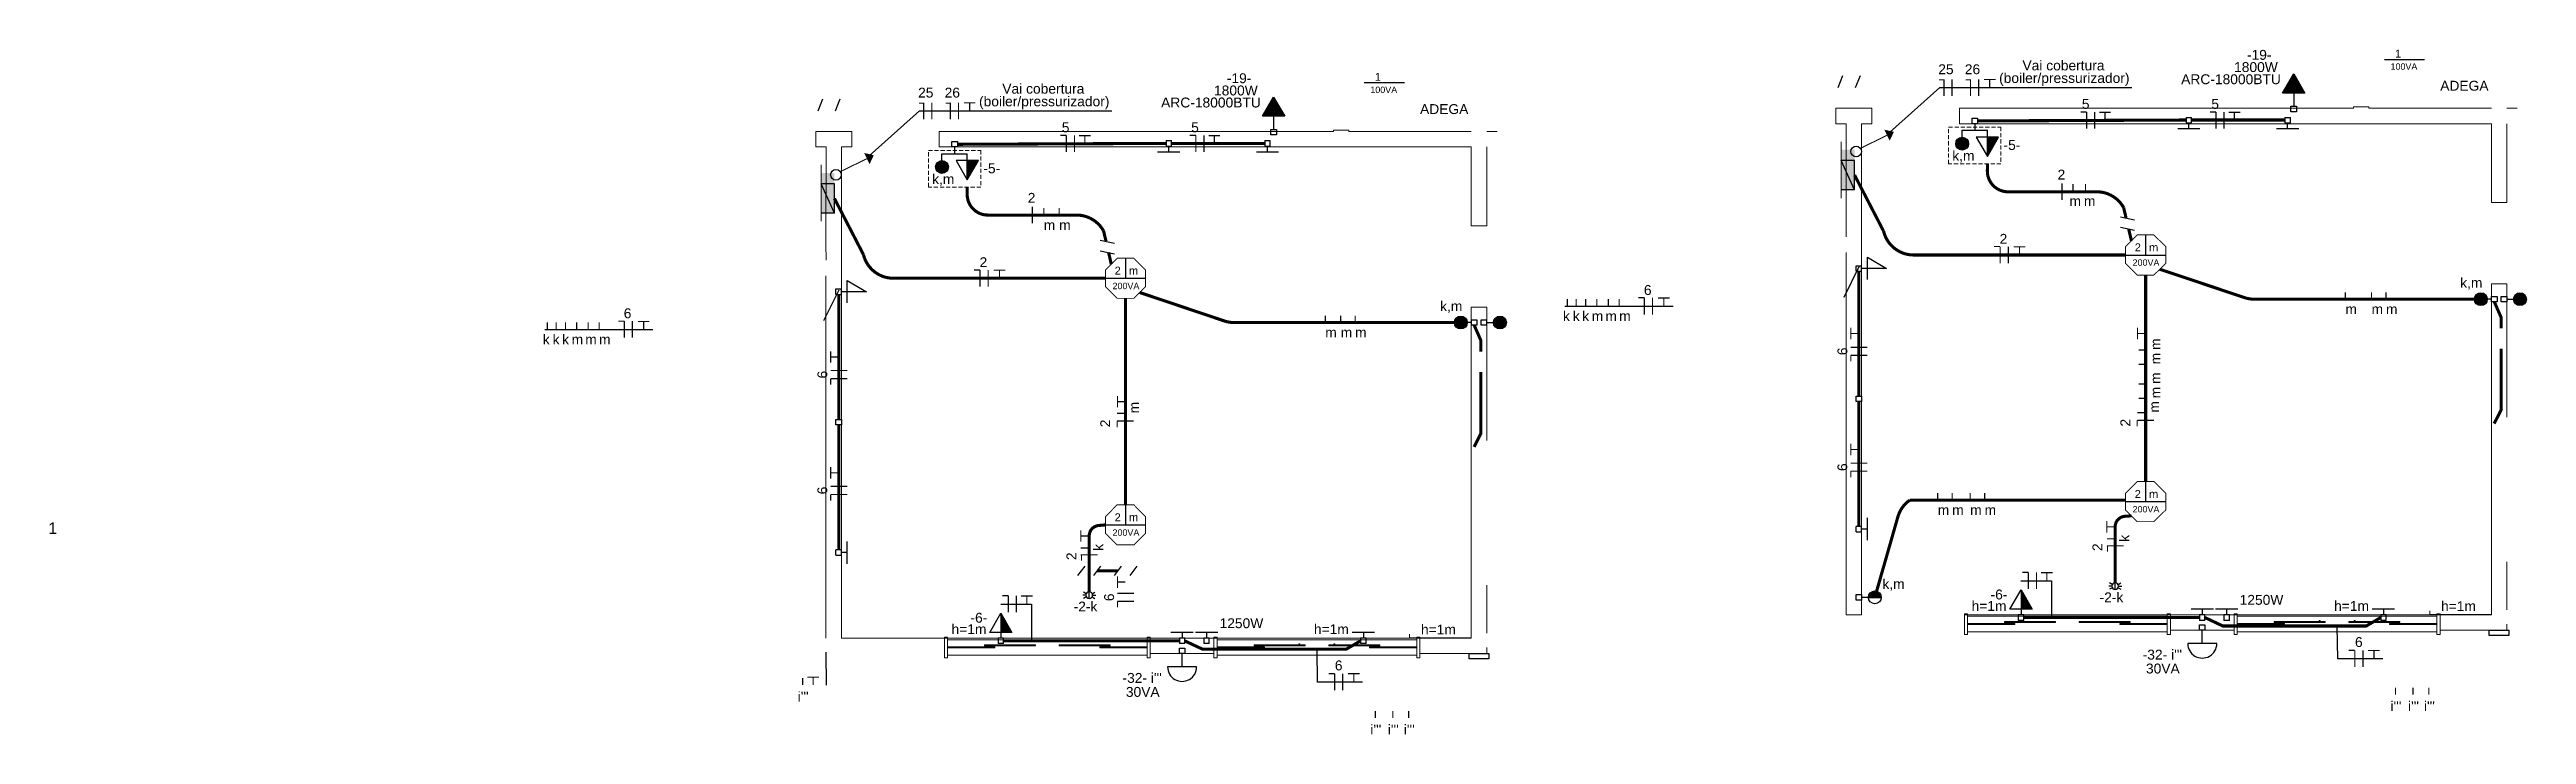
# Model space of a CAD drawing. Header units: millimetres. Extents: x 6597 to 20911, y -10306 to -132.
# Drawn here: x 18504 to 20911, y -7985 to -7320 of the extents above; entities that cross this region are included whole.
import ezdxf
from ezdxf.enums import TextEntityAlignment as Align

# ---------------------------------------------------------------- set-up
doc = ezdxf.new("R2010")
doc.units = ezdxf.units.MM
doc.header["$LTSCALE"] = 25
doc.header["$MEASUREMENT"] = 0
for name, pattern in [('DASHDOT2', [12.7, 6.35, -3.175, 0, -3.175]), ('Dashed', [0.75, 0.5, -0.25]), ('HIDDEN', [9.525, 6.35, -3.175])]:
    doc.linetypes.add(name, pattern=pattern)
for name, color, linetype in [('CIRCUITOS', 7, 'Continuous'), ('Iluminação1', 1, 'Continuous'), ('LUMINÁRIAS', 1, 'Continuous'), ('MAAI - ELÉTRICA', 3, 'Continuous'), ('MAAI - VEGETAÇÃO', 106, 'Continuous')]:
    doc.layers.add(name, color=color, linetype=linetype)
for name, color, linetype, lineweight in [('EL-Condutos', 5, 'Continuous', 30), ('MAAI - ALVENARIA', 7, 'Continuous', 0), ('P-SIMBOL', 1, 'Continuous', 30), ('TEXTO', 7, 'Continuous', 30), ('TOMADAS', 1, 'Continuous', 20)]:
    doc.layers.add(name, color=color, linetype=linetype, lineweight=lineweight)
doc.styles.add('Arial', font='arial.ttf')
doc.styles.add('ETECARIAL', font='arial.ttf')

msp = doc.modelspace()

# ---------------------------------------------------------------- texts
at = {"layer": 'CIRCUITOS', "linetype": 'DASHDOT2', "style": 'Arial'}
for s, height, p in [('25', 9.6, (20339.1, -7343.8)), ('26', 9.6, (20364.9, -7343.8)), ('-19-', 9.6, (20639, -7329.8)), ('100VA', 6.22, (20778.5, -7339.5)), ('1', 7.68, (20782.9, -7327.6)), ('25', 9.6, (19347.9, -7366.5)), ('26', 9.6, (19373.7, -7366.5)), ('-19-', 9.6, (19647.9, -7352.5)), ('100VA', 6.22, (19787.3, -7362.1)), ('1', 7.68, (19791.7, -7350.2)), ('5', 9.6, (20478.6, -7377.5)), ('5', 9.6, (20604.4, -7377.5)), ('5', 9.6, (19487.5, -7400.2)), ('5', 9.6, (19613.2, -7400.2)), ('-5-', 9.6, (20402.5, -7417.4)), ('-5-', 9.6, (19411.3, -7440)), ('k,m', 9.6, (20352.7, -7427.8)), ('2', 9.6, (20455, -7446.1)), ('k,m', 9.6, (19361.5, -7450.5)), ('2', 9.6, (19454.4, -7468.7)), ('2', 9.6, (20398.7, -7508.5)), ('2', 7.68, (20530, -7515.8)), ('2', 9.6, (19407.6, -7531.2)), ('2', 7.68, (19538.9, -7538.4)), ('m', 7.68, (19552.8, -7538.4)), ('200VA', 6.22, (20527.9, -7529.9)), ('m', 7.68, (20543.9, -7515.8)), ('200VA', 6.22, (19536.8, -7552.6)), ('6', 9.6, (20053.1, -7558.2)), ('k,m', 9.6, (20846.2, -7551.2)), ('6', 9.6, (19061.9, -7580.8)), ('k,m', 9.6, (19855.1, -7573.9)), ('k', 9.6, (19974.4, -7583.5)), ('k', 9.6, (19984, -7583.5)), ('k', 9.6, (19993.1, -7583.5)), ('m', 9.6, (20002.4, -7583.5)), ('m', 9.6, (20015.7, -7583.5)), ('m', 9.6, (20029.1, -7583.5)), ('k', 9.6, (18983.2, -7606.2)), ('k', 9.6, (18992.8, -7606.2)), ('k', 9.6, (19002, -7606.2)), ('m', 9.6, (19011.3, -7606.2)), ('m', 9.6, (19024.5, -7606.2)), ('m', 9.6, (19037.9, -7606.2)), ('m', 9.6, (19743.5, -7599.4)), ('2', 7.68, (20530, -7755.3)), ('2', 7.68, (19538.9, -7777.9)), ('m', 7.68, (19552.8, -7777.9)), ('200VA', 6.22, (20527.9, -7769.4)), ('m', 7.68, (20543.9, -7755.3)), ('200VA', 6.22, (19536.8, -7792.1)), ('k,m', 9.6, (20284.8, -7843.7)), ('-6-', 9.6, (20389.9, -7853.9)), ('-6-', 9.6, (19398.8, -7876.5)), ('-2-k', 9.6, (19499, -7865.6)), ('-2-k', 9.6, (20495.8, -7856.7)), ('6', 9.6, (20744, -7900.1)), ('6', 9.6, (19752.8, -7922.8)), ("-32- i'''", 9.6, (20537.7, -7912.3)), ('30VA', 9.6, (20540.9, -7925.8)), ("-32- i'''", 9.6, (19546.5, -7934.9)), ('30VA', 9.6, (19549.8, -7948.5)), ("i'''", 9.6, (19230.9, -7953.1)), ("i'''", 9.6, (20778.5, -7962.3)), ("i'''", 9.6, (20795.5, -7962.3)), ("i'''", 9.6, (20811, -7962.3)), ("i'''", 9.6, (19787.3, -7985)), ("i'''", 9.6, (19804.3, -7985)), ("i'''", 9.6, (19819.8, -7985))]:
    msp.add_text(s, height=height, dxfattribs=at).set_placement(p)
for s, p in [('1800W', (20669, -7341.7)), ('1800W', (19677.9, -7364.4)), ('ARC-18000BTU', (20672, -7353.5)), ('ARC-18000BTU', (19680.9, -7376.1)), ('h=1m', (20405.4, -7865)), ('1250W', (20674.4, -7859.1)), ('h=1m', (20757.6, -7865)), ('h=1m', (20861.5, -7865.2)), ('h=1m', (19414.3, -7887.6)), ('1250W', (19683.3, -7881.8)), ('h=1m', (19766.4, -7887.6)), ('h=1m', (19870.4, -7887.9))]:
    msp.add_text(s, height=9.6, dxfattribs=at).set_placement(p, align=Align.RIGHT)
at = {"layer": 'CIRCUITOS', "color": 3, "linetype": 'DASHDOT2', "style": 'Arial'}
for p in [(20466.6, -7471.8), (20480.6, -7471.8), (20370.1, -7771.8), (20384.1, -7771.8)]:
    msp.add_text('m', height=9.6, dxfattribs=at).set_placement(p)
at = {"layer": 'CIRCUITOS', "color": 32, "linetype": 'DASHDOT2', "true_color": 0xcd6928, "style": 'Arial'}
for p in [(19470, -7495.1), (19758.5, -7599.4)]:
    msp.add_text('m', height=9.6, dxfattribs=at).set_placement(p)
at = {"layer": 'CIRCUITOS', "color": 177, "linetype": 'DASHDOT2', "true_color": 0x293189, "style": 'Arial'}
for p in [(19485, -7495.1), (19772.5, -7599.4)]:
    msp.add_text('m', height=9.6, dxfattribs=at).set_placement(p)
at = {"layer": 'CIRCUITOS', "color": 244, "linetype": 'DASHDOT2', "true_color": 0x991b1e, "style": 'Arial'}
msp.add_text('m', height=9.6, dxfattribs=at).set_placement((20734.7, -7576.8))
at = {"layer": 'CIRCUITOS', "color": 40, "linetype": 'DASHDOT2', "true_color": 0xf8d731, "style": 'Arial'}
for p in [(20760.1, -7576.8), (20774.1, -7576.8), (20338.6, -7771.8), (20352.6, -7771.8)]:
    msp.add_text('m', height=9.6, dxfattribs=at).set_placement(p)
at = {"layer": 'CIRCUITOS', "color": 3, "linetype": 'DASHDOT2', "style": 'Arial'}
for p in [(20555, -7611.6), (20555, -7625.6)]:
    msp.add_text('m', height=9.6, rotation=90, dxfattribs=at).set_placement(p)
at = {"layer": 'CIRCUITOS', "linetype": 'DASHDOT2', "style": 'Arial'}
for s, p in [('6', (20250.8, -7616.7)), ('6', (19259.7, -7639.3)), ('m', (19562.5, -7673.2)), ('2', (19534.5, -7686.7)), ('2', (20525.7, -7686)), ('6', (20250.8, -7729.2)), ('6', (19259.7, -7751.8)), ('k', (20524.7, -7797.9)), ('2', (19501.7, -7815.7)), ('k', (19527.8, -7806.7)), ('2', (20498.5, -7806.9)), ('6', (19538.3, -7855.6))]:
    msp.add_text(s, height=9.6, rotation=90, dxfattribs=at).set_placement(p)
at = {"layer": 'CIRCUITOS', "color": 40, "linetype": 'DASHDOT2', "true_color": 0xf8d731, "style": 'Arial'}
for p in [(20555, -7644.6), (20555, -7658.6)]:
    msp.add_text('m', height=9.6, rotation=90, dxfattribs=at).set_placement(p)
at = {"layer": 'CIRCUITOS', "color": 244, "linetype": 'DASHDOT2', "true_color": 0x991b1e, "style": 'Arial'}
msp.add_text('m', height=9.6, rotation=90, dxfattribs=at).set_placement((20553.7, -7672.5))
at = {"layer": 'TEXTO', "linetype": 'DASHDOT2', "style": 'Arial'}
for s, p in [('Vai cobertura', (20420.9, -7340.1)), ('Vai cobertura', (19429.7, -7362.7)), ('(boiler/pressurizador)', (20398.2, -7352.3)), ('ADEGA', (20826.8, -7359.8)), ('(boiler/pressurizador)', (19407.1, -7375)), ('ADEGA', (19835.6, -7382.5))]:
    msp.add_text(s, height=9.6, dxfattribs=at).set_placement(p)
at = {"layer": 'TEXTO', "style": 'ETECARIAL'}
msp.add_text('1', height=11.1, dxfattribs=at).set_placement((18502.8, -7790.2))

# ---------------------------------------------------------------- blocks, each defined once
blk = doc.blocks.new('Arandela 32W')
at = {"layer": 'LUMINÁRIAS', "color": 1}
for p, q in [((0, -2.6515), (0, 2.6515)), ((0, 2.6515), (5.304, 2.6515)), ((5.304, 2.6515), (5.304, -2.6515)), ((18.1535, 0), (5.304, 0)), ((18.1535, 14.125), (18.1535, -14.125)), ((5.304, -2.6515), (0, -2.6515))]:
    blk.add_line(p, q, dxfattribs=at)
blk.add_arc((18.1535, 0), 14.125, 270, 90, dxfattribs=at)

# ---------------------------------------------------------------- hatches: boundary and pattern name
at = {"layer": 'EL-Condutos', "linetype": 'ByBlock', "lineweight": -2}
h = msp.add_hatch(color=256, dxfattribs=at)
h.paths.add_polyline_path([(20289.3, -7403.1), (20296, -7399.8), (20291.9, -7408.5)])
h.paths.add_polyline_path([(20286.7, -7397.7), (20296, -7399.8), (20289.3, -7403.1)])
h = msp.add_hatch(color=256, dxfattribs=at)
h.paths.add_polyline_path([(19298.1, -7425.7), (19304.8, -7422.5), (19300.8, -7431.1)])
h.paths.add_polyline_path([(19295.5, -7420.3), (19304.8, -7422.5), (19298.1, -7425.7)])
at = {"layer": 'P-SIMBOL', "linetype": 'Continuous'}
for points in [[(20695.3, -7362.1), (20684.5, -7343.3), (20673.6, -7362.1)], [(19704.1, -7384.7), (19693.3, -7366), (19682.5, -7384.7)], [(20356, -7411.3), (20362.3, -7411.3), (20362.3, -7405), (20361.3, -7405.1), (20359.6, -7405.6), (20358.5, -7406.2), (20357.7, -7406.9), (20356.9, -7408), (20356.3, -7409.3), (20356, -7410.6), (20356.1, -7411.3)], [(20356, -7411.3), (20362.3, -7411.3), (20362.3, -7417.5), (20361.3, -7417.5), (20359.6, -7416.9), (20358.5, -7416.3), (20357.7, -7415.6), (20356.9, -7414.6), (20356.3, -7413.3), (20356, -7412), (20356.1, -7411.3)], [(20368.5, -7411.3), (20362.3, -7411.3), (20362.3, -7405), (20363.2, -7405.1), (20364.9, -7405.6), (20366, -7406.2), (20366.8, -7406.9), (20367.6, -7408), (20368.2, -7409.3), (20368.5, -7410.6), (20368.4, -7411.3)], [(20368.5, -7411.3), (20362.3, -7411.3), (20362.3, -7417.5), (20363.2, -7417.5), (20364.9, -7416.9), (20366, -7416.3), (20366.8, -7415.6), (20367.6, -7414.6), (20368.2, -7413.3), (20368.5, -7412), (20368.4, -7411.3)], [(20386.9, -7405), (20386.9, -7423.8), (20397.7, -7405)], [(19364.9, -7433.9), (19371.1, -7433.9), (19371.1, -7427.7), (19370.1, -7427.7), (19368.4, -7428.3), (19367.4, -7428.9), (19366.6, -7429.6), (19365.8, -7430.6), (19365.2, -7431.9), (19364.9, -7433.2), (19364.9, -7433.9)], [(19364.9, -7433.9), (19371.1, -7433.9), (19371.1, -7440.2), (19370.1, -7440.1), (19368.4, -7439.6), (19367.4, -7439), (19366.6, -7438.3), (19365.8, -7437.2), (19365.2, -7435.9), (19364.9, -7434.6), (19364.9, -7433.9)], [(19377.4, -7433.9), (19371.1, -7433.9), (19371.1, -7427.7), (19372.1, -7427.7), (19373.8, -7428.3), (19374.8, -7428.9), (19375.6, -7429.6), (19376.4, -7430.6), (19377, -7431.9), (19377.3, -7433.2), (19377.3, -7433.9)], [(19377.4, -7433.9), (19371.1, -7433.9), (19371.1, -7440.2), (19372.1, -7440.1), (19373.8, -7439.6), (19374.8, -7439), (19375.6, -7438.3), (19376.4, -7437.2), (19377, -7435.9), (19377.3, -7434.6), (19377.3, -7433.9)], [(19395.7, -7427.7), (19395.7, -7446.4), (19406.5, -7427.7)], [(20257.8, -7456.1), (20244.8, -7456.1), (20244.8, -7417)], [(20244.8, -7417), (20257.8, -7417), (20257.8, -7456.1)], [(19253.6, -7439.7), (19266.6, -7439.7), (19266.6, -7478.8)], [(19266.6, -7478.8), (19253.7, -7478.8), (19253.7, -7439.7)], [(20860.1, -7562.3), (20866.3, -7562.3), (20866.3, -7556.1), (20865.4, -7556.1), (20863.7, -7556.7), (20862.6, -7557.3), (20861.8, -7558), (20861, -7559), (20860.4, -7560.3), (20860.1, -7561.6), (20860.1, -7562.3)], [(20872.6, -7562.3), (20866.3, -7562.3), (20866.3, -7556.1), (20867.3, -7556.1), (20869, -7556.7), (20870.1, -7557.3), (20870.9, -7558), (20871.7, -7559), (20872.3, -7560.3), (20872.6, -7561.6), (20872.5, -7562.3)], [(20898.1, -7562.3), (20904.3, -7562.3), (20904.3, -7556.1), (20903.4, -7556.1), (20901.7, -7556.7), (20900.6, -7557.2), (20899.8, -7558), (20899, -7559), (20898.4, -7560.3), (20898.1, -7561.6), (20898.2, -7562.3)], [(20910.6, -7562.3), (20904.3, -7562.3), (20904.3, -7556.1), (20905.3, -7556.1), (20907, -7556.7), (20908.1, -7557.2), (20908.9, -7558), (20909.7, -7559), (20910.3, -7560.3), (20910.6, -7561.6), (20910.5, -7562.3)], [(19868.9, -7585), (19875.2, -7585), (19875.2, -7578.7), (19874.2, -7578.8), (19872.5, -7579.3), (19871.5, -7579.9), (19870.7, -7580.6), (19869.9, -7581.7), (19869.3, -7583), (19869, -7584.3), (19869, -7585)], [(19881.4, -7585), (19875.2, -7585), (19875.2, -7578.7), (19876.2, -7578.8), (19877.9, -7579.3), (19878.9, -7579.9), (19879.7, -7580.6), (19880.5, -7581.7), (19881.1, -7583), (19881.4, -7584.3), (19881.4, -7585)], [(19906.9, -7585), (19913.2, -7585), (19913.2, -7578.7), (19912.2, -7578.8), (19910.5, -7579.3), (19909.5, -7579.9), (19908.7, -7580.6), (19907.9, -7581.7), (19907.3, -7583), (19907, -7584.3), (19907, -7585)], [(19919.4, -7585), (19913.2, -7585), (19913.2, -7578.7), (19914.2, -7578.8), (19915.9, -7579.3), (19916.9, -7579.9), (19917.7, -7580.6), (19918.5, -7581.7), (19919.1, -7583), (19919.4, -7584.3), (19919.4, -7585)], [(20860.1, -7562.3), (20866.3, -7562.3), (20866.3, -7568.6), (20865.4, -7568.5), (20863.7, -7568), (20862.6, -7567.4), (20861.8, -7566.7), (20861, -7565.6), (20860.4, -7564.3), (20860.1, -7563), (20860.1, -7562.3)], [(20872.6, -7562.3), (20866.3, -7562.3), (20866.3, -7568.6), (20867.3, -7568.5), (20869, -7568), (20870.1, -7567.4), (20870.9, -7566.7), (20871.7, -7565.6), (20872.3, -7564.3), (20872.6, -7563), (20872.5, -7562.3)], [(20898.1, -7562.3), (20904.3, -7562.3), (20904.3, -7568.6), (20903.4, -7568.5), (20901.7, -7568), (20900.6, -7567.4), (20899.8, -7566.7), (20899, -7565.6), (20898.4, -7564.3), (20898.1, -7563), (20898.2, -7562.3)], [(20910.6, -7562.3), (20904.3, -7562.3), (20904.3, -7568.6), (20905.3, -7568.5), (20907, -7568), (20908.1, -7567.4), (20908.9, -7566.7), (20909.7, -7565.6), (20910.3, -7564.3), (20910.6, -7563), (20910.5, -7562.3)], [(19868.9, -7585), (19875.2, -7585), (19875.2, -7591.2), (19874.2, -7591.2), (19872.5, -7590.6), (19871.5, -7590), (19870.7, -7589.3), (19869.9, -7588.3), (19869.3, -7587), (19869, -7585.7), (19869, -7585)], [(19881.4, -7585), (19875.2, -7585), (19875.2, -7591.2), (19876.2, -7591.2), (19877.9, -7590.6), (19878.9, -7590), (19879.7, -7589.3), (19880.5, -7588.3), (19881.1, -7587), (19881.4, -7585.7), (19881.4, -7585)], [(19906.9, -7585), (19913.2, -7585), (19913.2, -7591.2), (19912.2, -7591.2), (19910.5, -7590.6), (19909.5, -7590), (19908.7, -7589.3), (19907.9, -7588.3), (19907.3, -7587), (19907, -7585.7), (19907, -7585)], [(19919.4, -7585), (19913.2, -7585), (19913.2, -7591.2), (19914.2, -7591.2), (19915.9, -7590.6), (19916.9, -7590), (19917.7, -7589.3), (19918.5, -7588.3), (19919.1, -7587), (19919.4, -7585.7), (19919.4, -7585)], [(20419.5, -7863.3), (20419.5, -7844.5), (20430.3, -7863.3)], [(19428.3, -7885.9), (19428.3, -7867.2), (19439.1, -7885.9)], [(20271.3, -7851.9), (20277.5, -7851.9), (20277.5, -7845.6), (20276.5, -7845.7), (20274.8, -7846.2), (20273.8, -7846.8), (20273, -7847.5), (20272.2, -7848.6), (20271.6, -7849.9), (20271.3, -7851.2), (20271.3, -7851.9)], [(20283.8, -7851.9), (20277.5, -7851.9), (20277.5, -7845.6), (20278.5, -7845.7), (20280.2, -7846.2), (20281.2, -7846.8), (20282, -7847.5), (20282.8, -7848.6), (20283.4, -7849.9), (20283.7, -7851.2), (20283.7, -7851.9)]]:
    msp.add_hatch(color=256, dxfattribs=at).paths.add_polyline_path(points)

# ---------------------------------------------------------------- linework, layer by layer
for p, q in [((20876.6, -7868.9), (20816.6, -7868.9)), ((19885.4, -7891.5), (19825.4, -7891.5))]:
    msp.add_line(p, q)
for points in [[(20893.6, -7883.9), (20893.6, -7883.9), (20893.6, -7888.9), (20874.5, -7888.9), (20874.5, -7883.9), (20893.6, -7883.9)], [(19902.5, -7906.5), (19902.5, -7906.5), (19902.5, -7911.5), (19883.3, -7911.5), (19883.3, -7906.5), (19902.5, -7906.5)]]:
    msp.add_lwpolyline(points)
at = {"layer": 'CIRCUITOS'}
for p, q in [((20246.2, -7345.5), (20241.6, -7357.1)), ((20263.1, -7345.5), (20258.5, -7357.1)), ((20340.5, -7356.8), (20291.7, -7400.4)), ((20340.5, -7356.8), (20527.3, -7356.8)), ((19255, -7368.2), (19250.5, -7379.8)), ((19271.9, -7368.2), (19267.4, -7379.8)), ((19349.3, -7379.5), (19300.5, -7423.1)), ((19349.3, -7379.5), (19536.1, -7379.5)), ((20516.1, -7482.3), (20529.9, -7485.2)), ((19524.9, -7504.9), (19538.8, -7507.9)), ((20516.1, -7492.5), (20529.9, -7495.4)), ((19524.9, -7515.2), (19538.8, -7518.1)), ((20261.9, -7530.9), (20247.2, -7560.6)), ((19270.8, -7553.5), (19256.1, -7583.3)), ((19976.2, -7569.1), (20081.5, -7569.1)), ((18985.1, -7591.7), (19090.3, -7591.7)), ((20419.4, -7835.7), (20449.1, -7835.7)), ((20449.1, -7835.7), (20449.1, -7870.3)), ((19428.2, -7858.4), (19458, -7858.4)), ((19458, -7858.4), (19458, -7893)), ((20727.2, -7911.5), (20726.8, -7879.7)), ((20727.2, -7911.5), (20726.8, -7879.7)), ((19736, -7934.2), (19735.6, -7902.3)), ((19736, -7934.2), (19735.6, -7902.3)), ((20770.9, -7911.5), (20727.2, -7911.5)), ((20770.9, -7911.5), (20727.2, -7911.5)), ((19779.8, -7934.2), (19736, -7934.2)), ((19779.8, -7934.2), (19736, -7934.2))]:
    msp.add_line(p, q, dxfattribs=at)
at = {"layer": 'CIRCUITOS', "linetype": 'DASHDOT2'}
for p, q in [((19509.8, -7821.6), (19502.9, -7830.6)), ((19525.1, -7821.6), (19518.3, -7830.6)), ((19545.2, -7821.6), (19538.3, -7830.6)), ((19560.4, -7821.6), (19553.5, -7830.6)), ((19258.3, -7905.1), (19258.6, -7937.1))]:
    msp.add_line(p, q, dxfattribs=at)
at = {"layer": 'CIRCUITOS'}
for points, const_width in [([(20339.9, -7349.3), (20344.7, -7349.3)], 1.16), ([(20344.6, -7348.7), (20344.6, -7365)], 1.16), ([(20344.6, -7348.7), (20344.6, -7365)], 1.16), ([(20352.4, -7348.7), (20352.4, -7365)], 1.16), ([(20365.7, -7349.3), (20370.6, -7349.3)], 1.16), ([(20370.4, -7348.7), (20370.4, -7365)], 1.16), ([(20370.4, -7348.7), (20370.4, -7365)], 1.16), ([(20378.3, -7348.7), (20378.3, -7365)], 1.16), ([(20383.5, -7349), (20394.8, -7349)], 1.11), ([(20389.1, -7349), (20389.1, -7356.8)], 1.11), ([(19348.8, -7371.9), (19353.6, -7371.9)], 1.16), ([(19353.4, -7371.4), (19353.4, -7387.6)], 1.16), ([(19353.4, -7371.4), (19353.4, -7387.6)], 1.16), ([(19361.3, -7371.4), (19361.3, -7387.6)], 1.16), ([(19374.6, -7371.9), (19379.4, -7371.9)], 1.16), ([(19379.3, -7371.4), (19379.3, -7387.6)], 1.16), ([(19379.3, -7371.4), (19379.3, -7387.6)], 1.16), ([(19387.1, -7371.4), (19387.1, -7387.6)], 1.16), ([(19392.4, -7371.7), (19403.6, -7371.7)], 1.11), ([(19398, -7371.7), (19398, -7379.5)], 1.11), ([(20477.3, -7380.6), (20483.2, -7380.6)], 1.16), ([(20483.2, -7380.6), (20483.2, -7396.8)], 1.16), ([(20491, -7380.6), (20491, -7396.8)], 1.16), ([(20495.5, -7380.9), (20506.7, -7380.9)], 1.11), ([(20501.1, -7380.9), (20501.1, -7388.7)], 1.11), ([(20603, -7380.6), (20608.9, -7380.6)], 1.16), ([(20608.9, -7380.6), (20608.9, -7396.8)], 1.16), ([(20616.8, -7380.6), (20616.8, -7396.8)], 1.16), ([(20621.2, -7380.9), (20632.5, -7380.9)], 1.11), ([(20626.8, -7380.9), (20626.8, -7388.7)], 1.11), ([(19486.1, -7403.2), (19492, -7403.2)], 1.16), ([(19492, -7403.2), (19492, -7419.5)], 1.16), ([(19499.9, -7403.2), (19499.9, -7419.5)], 1.16), ([(19504.3, -7403.5), (19515.6, -7403.5)], 1.11), ([(19509.9, -7403.5), (19509.9, -7411.4)], 1.11), ([(19611.9, -7403.2), (19617.8, -7403.2)], 1.16), ([(19617.8, -7403.2), (19617.8, -7419.5)], 1.16), ([(19625.6, -7403.2), (19625.6, -7419.5)], 1.16), ([(19630.1, -7403.5), (19641.3, -7403.5)], 1.11), ([(19635.7, -7403.5), (19635.7, -7411.4)], 1.11), ([(19458.8, -7472.5), (19458.8, -7488.7)], 1.16), ([(20407.1, -7511.3), (20407.1, -7527.5)], 1.16), ([(20412.5, -7511.5), (20423.7, -7511.5)], 1.11), ([(20418.1, -7511.5), (20418.1, -7519.4)], 1.11), ([(19402.2, -7533.9), (19408.1, -7533.9)], 1.16), ([(19408.1, -7533.9), (19408.1, -7550.2)], 1.16), ([(19416, -7533.9), (19416, -7550.2)], 1.16), ([(19421.3, -7534.2), (19432.6, -7534.2)], 1.11), ([(19427, -7534.2), (19427, -7542)], 1.11), ([(19743.5, -7578.2), (19743.5, -7585)], 1.16), ([(19978.7, -7562.2), (19978.7, -7569.1)], 1.16), ([(19987.3, -7562.2), (19987.3, -7569.1)], 1.16), ([(19996.5, -7562.2), (19996.5, -7569.1)], 1.16), ([(20007.3, -7562.2), (20007.3, -7569.1)], 1.16), ([(20018.5, -7562.2), (20018.5, -7569.1)], 1.16), ([(20029.1, -7562.2), (20029.1, -7569.1)], 1.16), ([(20047.7, -7560.9), (20053.6, -7560.9)], 1.16), ([(20053.6, -7560.9), (20053.6, -7577.2)], 1.16), ([(20061.4, -7560.9), (20061.4, -7577.2)], 1.16), ([(20066.8, -7561.2), (20078.1, -7561.2)], 1.11), ([(20072.4, -7561.2), (20072.4, -7569.1)], 1.11), ([(18987.6, -7584.9), (18987.6, -7591.7)], 1.16), ([(18996.2, -7584.9), (18996.2, -7591.7)], 1.16), ([(19005.3, -7584.9), (19005.3, -7591.7)], 1.16), ([(19016.2, -7584.9), (19016.2, -7591.7)], 1.16), ([(19027.3, -7584.9), (19027.3, -7591.7)], 1.16), ([(19038, -7584.9), (19038, -7591.7)], 1.16), ([(19056.5, -7583.6), (19062.4, -7583.6)], 1.16), ([(19062.4, -7583.6), (19062.4, -7599.8)], 1.16), ([(19070.3, -7583.6), (19070.3, -7599.8)], 1.16), ([(19075.7, -7583.9), (19086.9, -7583.9)], 1.11), ([(19081.3, -7583.9), (19081.3, -7591.7)], 1.11), ([(20254.1, -7601.4), (20254.1, -7590.1)], 1.11), ([(20254.1, -7595.7), (20261.9, -7595.7)], 1.11), ([(20532.7, -7601.3), (20532.7, -7590)], 1.11), ([(20532.7, -7595.6), (20540.6, -7595.6)], 1.11), ([(19262.9, -7624), (19262.9, -7612.8)], 1.11), ([(19262.9, -7618.4), (19270.8, -7618.4)], 1.11), ([(20254.1, -7609), (20270.3, -7609)], 1.16), ([(20254.1, -7616.8), (20270.3, -7616.8)], 1.16), ([(20254.1, -7622.8), (20254.1, -7616.8)], 1.16), ([(19262.9, -7631.6), (19279.2, -7631.6)], 1.16), ([(19262.9, -7639.5), (19279.2, -7639.5)], 1.16), ([(19262.9, -7645.4), (19262.9, -7639.5)], 1.16), ([(19541.3, -7673.2), (19548.1, -7673.2)], 1.16), ([(19541.6, -7667.4), (19541.6, -7656.2)], 1.11), ([(19541.6, -7661.8), (19549.4, -7661.8)], 1.11), ([(19541.3, -7680.7), (19557.5, -7680.7)], 1.16), ([(19541.3, -7686.6), (19541.3, -7680.7)], 1.16), ([(19262.9, -7736.5), (19262.9, -7725.3)], 1.11), ([(20254.1, -7713.9), (20254.1, -7702.6)], 1.11), ([(20254.1, -7708.2), (20261.9, -7708.2)], 1.11), ([(20254.1, -7721.5), (20270.3, -7721.5)], 1.16), ([(19262.9, -7744.1), (19279.2, -7744.1)], 1.16), ([(19262.9, -7730.9), (19270.8, -7730.9)], 1.11), ([(20254.1, -7729.3), (20270.3, -7729.3)], 1.16), ([(20254.1, -7735.3), (20254.1, -7729.3)], 1.16), ([(19262.9, -7752), (19279.2, -7752)], 1.16), ([(19262.9, -7757.9), (19262.9, -7752)], 1.16), ([(19506.1, -7797.9), (19506.1, -7786.7)], 1.11), ([(19506.1, -7792.3), (19513.9, -7792.3)], 1.11), ([(20502.9, -7795), (20511, -7795)], 1.16), ([(20502.9, -7789), (20502.9, -7777.8)], 1.11), ([(20502.9, -7783.4), (20510.8, -7783.4)], 1.11), ([(19506, -7803.9), (19514.2, -7803.9)], 1.16), ([(19506, -7810.6), (19522.3, -7810.6)], 1.16), ([(19506.6, -7816.4), (19506.6, -7810.5)], 1.16), ([(20502.9, -7801.8), (20519.2, -7801.8)], 1.16), ([(20503.5, -7807.5), (20503.5, -7801.6)], 1.16), ([(19541.6, -7842.7), (19541.6, -7831.4)], 1.11), ([(19541.6, -7837), (19549.4, -7837)], 1.11), ([(20420.8, -7827.6), (20426.7, -7827.6)], 1.16), ([(20426.7, -7827.6), (20426.7, -7843.9)], 1.16), ([(20434.6, -7827.6), (20434.6, -7843.9)], 1.16), ([(20439, -7827.9), (20450.2, -7827.9)], 1.11), ([(20444.6, -7827.9), (20444.6, -7835.7)], 1.11), ([(19429.6, -7850.3), (19435.5, -7850.3)], 1.16), ([(19435.5, -7850.3), (19435.5, -7866.5)], 1.16), ([(19443.4, -7850.3), (19443.4, -7866.5)], 1.16), ([(19447.8, -7850.6), (19459.1, -7850.6)], 1.11), ([(19453.5, -7850.6), (19453.5, -7858.4)], 1.11), ([(19541.6, -7847.9), (19557.8, -7847.9)], 1.16), ([(19541.6, -7855.8), (19557.8, -7855.8)], 1.16), ([(19541.6, -7861.7), (19541.6, -7855.8)], 1.16), ([(20737.9, -7903.4), (20743.8, -7903.4)], 1.16), ([(20743.8, -7903.4), (20743.8, -7919.6)], 1.16), ([(20751.7, -7903.4), (20751.7, -7919.6)], 1.16), ([(20756.7, -7903.4), (20768, -7903.4)], 1.11), ([(20762.4, -7903.4), (20762.4, -7911.2)], 1.11), ([(19235.7, -7930.3), (19235.7, -7937.1)], 1.16), ([(19240.2, -7929.3), (19251.5, -7929.3)], 1.11), ([(19245.9, -7929.3), (19245.9, -7937.1)], 1.11), ([(19746.7, -7926), (19752.6, -7926)], 1.16), ([(19752.6, -7926), (19752.6, -7942.3)], 1.16), ([(19760.5, -7926), (19760.5, -7942.3)], 1.16), ([(19765.6, -7926), (19776.8, -7926)], 1.11), ([(19771.2, -7926), (19771.2, -7933.9)], 1.11), ([(20783.3, -7939.6), (20783.3, -7946.4)], 1.16), ([(20800.3, -7939.6), (20800.3, -7946.4)], 1.16), ([(20815.8, -7939.6), (20815.8, -7946.4)], 1.16), ([(19792.1, -7962.2), (19792.1, -7969)], 1.16), ([(19809.1, -7962.2), (19809.1, -7969)], 1.16), ([(19824.6, -7962.2), (19824.6, -7969)], 1.16)]:
    msp.add_lwpolyline(points, dxfattribs=dict(at, const_width=const_width))
at = {"layer": 'CIRCUITOS', "color": 1, "const_width": 1.16}
msp.add_lwpolyline([(20459.4, -7449.8), (20459.4, -7466.1)], dxfattribs=at)
at = {"layer": 'CIRCUITOS', "color": 3, "const_width": 1.16}
for points in [[(20470.1, -7450.6), (20470.1, -7457.4)], [(20482.1, -7450.6), (20482.1, -7457.4)], [(20533.7, -7611.6), (20540.6, -7611.6)], [(20533.7, -7625.6), (20540.6, -7625.6)], [(20370.1, -7750.6), (20370.1, -7757.4)], [(20384.1, -7750.6), (20384.1, -7757.4)]]:
    msp.add_lwpolyline(points, dxfattribs=at)
at = {"layer": 'CIRCUITOS', "color": 32, "true_color": 0xcd6928, "const_width": 1.16}
for points in [[(19470, -7473.8), (19470, -7480.6)], [(19758.5, -7578.2), (19758.5, -7585)]]:
    msp.add_lwpolyline(points, dxfattribs=at)
at = {"layer": 'CIRCUITOS', "color": 177, "true_color": 0x293189, "const_width": 1.16}
for points in [[(19485, -7473.8), (19485, -7480.6)], [(19772.5, -7578.2), (19772.5, -7585)]]:
    msp.add_lwpolyline(points, dxfattribs=at)
at = {"layer": 'CIRCUITOS', "color": 244, "true_color": 0x991b1e, "const_width": 1.16}
for points in [[(20393.3, -7511.2), (20399.2, -7511.2)], [(20399.2, -7511.2), (20399.2, -7527.5)], [(20734.7, -7555.5), (20734.7, -7562.3)], [(20532.4, -7672.5), (20539.2, -7672.5)], [(20532.4, -7680), (20548.7, -7680)], [(20532.4, -7685.9), (20532.4, -7680)]]:
    msp.add_lwpolyline(points, dxfattribs=at)
at = {"layer": 'CIRCUITOS', "color": 40, "true_color": 0xf8d731, "const_width": 1.16}
for points in [[(20760.1, -7555.5), (20760.1, -7562.3)], [(20774.1, -7555.5), (20774.1, -7562.3)], [(20533.7, -7644.6), (20540.6, -7644.6)], [(20533.7, -7658.6), (20540.6, -7658.6)], [(20338.6, -7750.6), (20338.6, -7757.4)], [(20352.6, -7750.6), (20352.6, -7757.4)]]:
    msp.add_lwpolyline(points, dxfattribs=at)
at = {"layer": 'EL-Condutos', "const_width": 3}
for points in [[(20579.9, -7388.3), (20377.2, -7389.2)], [(20675.9, -7388.3), (20585.2, -7388.3)], [(19588.8, -7411), (19386.1, -7411.9)], [(19684.7, -7411), (19594.1, -7411)], [(20526.8, -7505.6), (20524.1, -7494.2)], [(19535.6, -7528.3), (19533, -7516.9)], [(19270.8, -7557.7), (19270.8, -7679.1)], [(20261.9, -7535.1), (20261.9, -7656.4)], [(20540.6, -7538.9), (20540.6, -7739.4)], [(19549.4, -7561.5), (19549.4, -7762)], [(20879.4, -7565), (20885.9, -7579.8), (20885.9, -7590.5)], [(19888.2, -7587.6), (19894.7, -7602.4), (19894.7, -7613.2)], [(20885.9, -7610.2), (20885.9, -7670.1), (20879.2, -7683.1)], [(19894.7, -7632.9), (19894.7, -7692.7), (19888.1, -7705.8)], [(20261.9, -7661.7), (20261.9, -7783)], [(19270.8, -7684.4), (19270.8, -7805.7)], [(19601.8, -7894.2), (19431, -7894.2)], [(19777.8, -7894.2), (19763.7, -7902.3), (19624.5, -7902.3), (19607.1, -7894.2)], [(20592.9, -7871.5), (20422.1, -7871.5)], [(20769, -7871.5), (20754.9, -7879.7), (20615.6, -7879.7), (20598.2, -7871.5)]]:
    msp.add_lwpolyline(points, dxfattribs=at)
at = {"layer": 'EL-Condutos', "linetype": 'ByBlock', "lineweight": -2, "const_width": 1}
for points in [[(20263.4, -7415.8), (20295, -7400.4)], [(19272.2, -7438.5), (19303.9, -7423.1)]]:
    msp.add_lwpolyline(points, dxfattribs=at)
at = {"layer": 'EL-Condutos', "const_width": 3}
for points in [[(20521.6, -7483.5), (20519.2, -7473.3, 0.271923), (20493, -7458), (20406.8, -7458, -0.417579), (20386.8, -7437.7), (20386.9, -7430.8)], [(19530.5, -7506.1), (19528.1, -7496, 0.271923), (19501.9, -7480.6), (19415.6, -7480.6, -0.417579), (19395.6, -7460.4), (19395.7, -7453.4)], [(20521.1, -7519.4), (20315.1, -7519.4, -0.347121), (20286, -7496.3), (20257.8, -7441.8)], [(19529.9, -7542), (19324, -7542, -0.347121), (19294.8, -7519), (19266.6, -7464.5)], [(20554.3, -7533.2), (20635.8, -7560.5, 0.086747), (20646, -7562.3), (20860.1, -7562.3)], [(19563.2, -7555.8), (19644.7, -7583.2, 0.086747), (19654.9, -7585), (19868.9, -7585)], [(20521.1, -7757.4), (20311.6, -7757.4, 0.185429), (20299.6, -7774.6), (20279.2, -7845.9)], [(20511, -7837.7), (20511, -7783.2, -0.390442), (20520.2, -7773.2), (20526.8, -7772.7)], [(19514.2, -7846.5), (19514.2, -7792, -0.390442), (19523.4, -7782.1), (19529.9, -7781.5)]]:
    msp.add_lwpolyline(points, format="xyb", dxfattribs=at)
at = {"layer": 'EL-Condutos', "linetype": 'Dashed', "const_width": 3}
msp.add_lwpolyline([(19541.7, -7826.1), (19521.7, -7826.1)], dxfattribs=at)
at = {"layer": 'EL-Condutos', "linetype": 'ByBlock', "lineweight": -2}
for centre in [(20259.3, -7418.9), (19268.1, -7441.6)]:
    msp.add_circle(centre, 5.17, dxfattribs=at)
at = {"layer": 'Iluminação1'}
for p, q in [((20772.6, -7329.4), (20811.6, -7329.4)), ((19781.4, -7352), (19820.4, -7352)), ((20540.6, -7499.9), (20540.6, -7519.4)), ((19549.4, -7522.5), (19549.4, -7542)), ((20521.1, -7519.4), (20560.1, -7519.4)), ((19529.9, -7542), (19568.9, -7542)), ((20540.6, -7739.4), (20540.6, -7758.9)), ((19549.4, -7762), (19549.4, -7781.5)), ((20521.1, -7758.9), (20560.1, -7758.9)), ((19529.9, -7781.5), (19568.9, -7781.5))]:
    msp.add_line(p, q, dxfattribs=at)
at = {"layer": 'Iluminação1', "const_width": 0.91}
for points in [[(20532.5, -7499.9), (20521.1, -7511.3), (20521.1, -7527.5), (20532.5, -7538.9), (20548.6, -7538.9), (20560.1, -7527.5), (20560.1, -7511.3), (20548.6, -7499.9)], [(19541.3, -7522.5), (19529.9, -7534), (19529.9, -7550.1), (19541.3, -7561.5), (19557.5, -7561.5), (19568.9, -7550.1), (19568.9, -7534), (19557.5, -7522.5)], [(20532.5, -7739.4), (20521.1, -7750.8), (20521.1, -7767), (20532.5, -7778.4), (20548.6, -7778.4), (20560.1, -7767), (20560.1, -7750.8), (20548.6, -7739.4)], [(19541.3, -7762), (19529.9, -7773.5), (19529.9, -7789.6), (19541.3, -7801), (19557.5, -7801), (19568.9, -7789.6), (19568.9, -7773.5), (19557.5, -7762)]]:
    msp.add_lwpolyline(points, close=True, dxfattribs=at)
at = {"layer": 'MAAI - ALVENARIA'}
for p, q in [((20239.6, -7376.9), (20274.6, -7376.9)), ((20239.6, -7376.9), (20239.6, -7391.9)), ((20274.6, -7376.9), (20274.6, -7391.9)), ((20274.6, -7376.9), (20274.6, -7391.9)), ((20359.6, -7376.9), (20420.6, -7376.9)), ((20359.6, -7376.9), (20359.6, -7391.9)), ((20420.6, -7376.9), (20742.6, -7376.9)), ((20742.6, -7376.9), (20742.6, -7375.4)), ((20742.6, -7375.4), (20757.6, -7375.4)), ((20757.6, -7375.4), (20757.6, -7376.9)), ((20757.6, -7376.9), (20876.6, -7376.9)), ((20891.6, -7376.9), (20901.6, -7376.9)), ((19248.4, -7399.5), (19283.4, -7399.5)), ((19248.4, -7399.5), (19248.4, -7414.5)), ((19283.4, -7399.5), (19283.4, -7414.5)), ((19283.4, -7399.5), (19283.4, -7414.5)), ((19368.4, -7399.5), (19429.4, -7399.5)), ((19368.4, -7399.5), (19368.4, -7414.5)), ((19429.4, -7399.5), (19751.4, -7399.5)), ((19751.4, -7399.5), (19751.4, -7398)), ((19751.4, -7398), (19766.4, -7398)), ((19766.4, -7398), (19766.4, -7399.5)), ((19766.4, -7399.5), (19885.4, -7399.5)), ((19900.4, -7399.5), (19910.4, -7399.5)), ((20249.6, -7391.9), (20239.6, -7391.9)), ((20249.6, -7485.9), (20249.6, -7391.9)), ((20274.6, -7391.9), (20264.6, -7391.9)), ((20264.6, -7391.9), (20264.6, -7485.9)), ((20876.6, -7391.9), (20359.6, -7391.9)), ((20876.6, -7468.3), (20876.6, -7391.9)), ((20891.6, -7391.9), (20891.6, -7461.9)), ((20891.6, -7391.9), (20891.6, -7468.3)), ((19258.5, -7414.5), (19248.4, -7414.5)), ((19258.4, -7508.5), (19258.5, -7414.5)), ((19273.5, -7414.5), (19273.4, -7508.5)), ((19283.4, -7414.5), (19273.5, -7414.5)), ((19885.4, -7414.5), (19368.4, -7414.5)), ((19885.4, -7491), (19885.4, -7414.5)), ((19900.4, -7414.5), (19900.4, -7484.5)), ((19900.4, -7414.5), (19900.4, -7491)), ((20891.6, -7468.3), (20876.6, -7468.3)), ((19258.5, -7524.5), (19258.4, -7508.5)), ((19273.4, -7508.5), (19273.5, -7524.5)), ((19900.4, -7491), (19885.4, -7491)), ((20249.6, -7501.9), (20249.6, -7485.9)), ((20264.6, -7485.9), (20264.6, -7501.9)), ((20264.6, -7501.9), (20264.6, -7501.9)), ((20264.6, -7501.9), (20264.6, -7516.9)), ((19273.5, -7524.5), (19273.5, -7524.5)), ((19273.5, -7524.5), (19273.5, -7539.5)), ((20249.6, -7868.9), (20249.6, -7516.9)), ((20264.6, -7516.9), (20264.6, -7516.9)), ((20264.6, -7516.9), (20264.6, -7516.9)), ((20264.6, -7516.9), (20264.6, -7516.9)), ((20264.6, -7516.9), (20264.6, -7516.9)), ((20264.6, -7516.9), (20264.6, -7516.9)), ((20264.6, -7516.9), (20264.6, -7868.9)), ((19258.4, -7891.5), (19258.4, -7539.5)), ((19273.5, -7539.5), (19273.4, -7539.5)), ((19273.4, -7539.5), (19273.4, -7891.5)), ((19273.5, -7539.5), (19273.5, -7539.5)), ((19273.5, -7539.5), (19273.5, -7539.5)), ((19273.5, -7539.5), (19273.5, -7539.5)), ((19273.5, -7539.5), (19273.5, -7539.5)), ((20876.6, -7868.9), (20876.6, -7547.3)), ((20876.6, -7547.3), (20891.6, -7547.3)), ((20891.6, -7547.3), (20891.6, -7676.9)), ((19885.4, -7891.5), (19885.4, -7570)), ((19885.4, -7570), (19900.4, -7570)), ((19900.4, -7570), (19900.4, -7699.5)), ((19900.4, -7579.8), (19900.4, -7579.8)), ((19900.4, -7579.8), (19900.4, -7579.8)), ((19900.4, -7579.8), (19900.4, -7579.8)), ((20891.6, -7557.2), (20891.6, -7557.2)), ((20891.6, -7557.2), (20891.6, -7557.2)), ((20891.6, -7557.2), (20891.6, -7557.2)), ((20891.6, -7817.5), (20891.6, -7863.9)), ((19900.4, -7840.2), (19900.4, -7886.5)), ((20876.6, -7868.9), (20364.6, -7868.9)), ((20364.6, -7868.9), (20364.6, -7883.9)), ((20564.6, -7868.9), (20564.6, -7883.9)), ((20626.6, -7868.9), (20564.6, -7868.9)), ((20626.6, -7883.9), (20626.6, -7868.9)), ((20816.6, -7864.9), (20816.6, -7868.9)), ((20826.6, -7883.9), (20826.6, -7868.9)), ((20826.6, -7868.9), (20876.6, -7868.9)), ((19273.4, -7891.5), (19373.4, -7891.5)), ((19273.4, -7891.5), (19373.4, -7891.5)), ((19885.4, -7891.5), (19373.4, -7891.5)), ((19373.4, -7891.5), (19373.4, -7906.5)), ((19573.4, -7891.5), (19573.4, -7906.5)), ((19635.4, -7891.5), (19573.4, -7891.5)), ((19635.4, -7906.5), (19635.4, -7891.5)), ((19825.4, -7887.5), (19825.4, -7891.5)), ((19835.4, -7906.5), (19835.4, -7891.5)), ((19835.4, -7891.5), (19885.4, -7891.5)), ((20564.6, -7883.9), (20626.6, -7883.9)), ((20876.6, -7883.9), (20826.6, -7883.9)), ((20891.6, -7883.9), (20876.6, -7883.9)), ((20891.6, -7877.9), (20891.6, -7883.9)), ((19573.4, -7906.5), (19635.4, -7906.5)), ((19885.4, -7906.5), (19835.4, -7906.5)), ((19900.4, -7906.5), (19885.4, -7906.5)), ((19900.4, -7900.5), (19900.4, -7906.5))]:
    msp.add_line(p, q, dxfattribs=at)
for points in [[(20367.6, -7867.8), (20367.6, -7867.8), (20367.6, -7887.8), (20364.6, -7887.8), (20364.6, -7867.8)], [(20564.6, -7867.8), (20564.6, -7867.8), (20564.6, -7887.8), (20561.6, -7887.8), (20561.6, -7867.8)], [(20629.6, -7867.8), (20629.6, -7867.8), (20629.6, -7887.8), (20626.6, -7887.8), (20626.6, -7867.8)], [(20826.6, -7867.8), (20826.6, -7867.8), (20826.6, -7887.8), (20823.6, -7887.8), (20823.6, -7867.8)], [(19376.4, -7890.5), (19376.4, -7890.5), (19376.4, -7910.5), (19373.4, -7910.5), (19373.4, -7890.5)], [(19570.4, -7908), (19570.4, -7893), (19376.4, -7893), (19376.4, -7908)], [(19573.4, -7890.5), (19573.4, -7890.5), (19573.4, -7910.5), (19570.4, -7910.5), (19570.4, -7890.5)], [(19638.4, -7890.5), (19638.4, -7890.5), (19638.4, -7910.5), (19635.4, -7910.5), (19635.4, -7890.5)], [(19832.4, -7908), (19832.4, -7893), (19638.4, -7893), (19638.4, -7908)], [(19835.4, -7890.5), (19835.4, -7890.5), (19835.4, -7910.5), (19832.4, -7910.5), (19832.4, -7890.5)], [(20561.6, -7885.3), (20561.6, -7870.3), (20367.6, -7870.3), (20367.6, -7885.3)], [(20413.6, -7878.3), (20367.6, -7878.3), (20367.6, -7877.3), (20413.6, -7877.3)], [(20453.1, -7876.3), (20403.6, -7876.3), (20403.6, -7875.3), (20453.1, -7875.3)], [(20476.1, -7876.3), (20525.6, -7876.3), (20525.6, -7875.3), (20476.1, -7875.3)], [(20515.6, -7878.3), (20561.6, -7878.3), (20561.6, -7877.3), (20515.6, -7877.3)], [(20823.6, -7885.3), (20823.6, -7870.3), (20629.6, -7870.3), (20629.6, -7885.3)], [(20675.6, -7878.3), (20629.6, -7878.3), (20629.6, -7877.3), (20675.6, -7877.3)], [(20715.1, -7876.3), (20665.6, -7876.3), (20665.6, -7875.3), (20715.1, -7875.3)], [(20709.1, -7875.3), (20709.1, -7874.3), (20710.1, -7874.3), (20710.1, -7875.3)], [(20738.1, -7876.3), (20787.6, -7876.3), (20787.6, -7875.3), (20738.1, -7875.3)], [(20744.1, -7875.3), (20744.1, -7874.3), (20743.1, -7874.3), (20743.1, -7875.3)], [(20777.6, -7878.3), (20823.6, -7878.3), (20823.6, -7877.3), (20777.6, -7877.3)], [(19422.4, -7901), (19376.4, -7901), (19376.4, -7900), (19422.4, -7900)], [(19461.9, -7899), (19412.4, -7899), (19412.4, -7898), (19461.9, -7898)], [(19484.9, -7899), (19534.4, -7899), (19534.4, -7898), (19484.9, -7898)], [(19524.4, -7901), (19570.4, -7901), (19570.4, -7900), (19524.4, -7900)], [(19684.4, -7901), (19638.4, -7901), (19638.4, -7900), (19684.4, -7900)], [(19723.9, -7899), (19674.4, -7899), (19674.4, -7898), (19723.9, -7898)], [(19717.9, -7898), (19717.9, -7897), (19718.9, -7897), (19718.9, -7898)], [(19746.9, -7899), (19796.4, -7899), (19796.4, -7898), (19746.9, -7898)], [(19752.9, -7898), (19752.9, -7897), (19751.9, -7897), (19751.9, -7898)], [(19786.4, -7901), (19832.4, -7901), (19832.4, -7900), (19786.4, -7900)]]:
    msp.add_lwpolyline(points, close=True, dxfattribs=at)
at = {"layer": 'MAAI - ELÉTRICA'}
for p, q in [((20511, -7844.2), (20511, -7837.7)), ((20511, -7844.2), (20511, -7837.7)), ((19514.2, -7853.1), (19514.2, -7846.5)), ((19514.2, -7853.1), (19514.2, -7846.5))]:
    msp.add_line(p, q, dxfattribs=at)
for points in [[(20507.8, -7841), (20504.7, -7841)], [(20508.1, -7839.4), (20505.5, -7837.9)], [(20508.1, -7842.5), (20505.5, -7844)], [(20513.9, -7839.4), (20516.6, -7837.9)], [(20513.9, -7842.5), (20516.6, -7844)], [(20514.3, -7841), (20517.4, -7841)], [(19510.9, -7849.8), (19507.8, -7849.8)], [(19511.3, -7848.3), (19508.6, -7846.8)], [(19511.3, -7851.4), (19508.6, -7852.9)], [(19517.1, -7848.3), (19519.7, -7846.8)], [(19517.1, -7851.4), (19519.7, -7852.9)], [(19517.5, -7849.8), (19520.5, -7849.8)]]:
    msp.add_lwpolyline(points, dxfattribs=at)
for centre, start, end in [((20511, -7841), 90, 270), ((20511, -7841), 270, 90), ((19514.2, -7849.8), 90, 270), ((19514.2, -7849.8), 270, 90)]:
    msp.add_arc(centre, 3.28, start, end, dxfattribs=at)
at = {"layer": 'MAAI - VEGETAÇÃO', "linetype": 'Continuous', "transparency": 33554559}
for p, q in [((20550.9, -7784.1), (20550.9, -7784.1)), ((19505.2, -7814.8), (19505.2, -7814.8)), ((19505.9, -7811.5), (19505.9, -7811.5)), ((19559.8, -7806.7), (19559.8, -7806.7)), ((20502.1, -7805.9), (20502.1, -7805.9)), ((20502.7, -7802.6), (20502.7, -7802.6))]:
    msp.add_line(p, q, dxfattribs=at)
at = {"layer": 'P-SIMBOL'}
for p, q in [((20673.6, -7362.1), (20684.5, -7343.3)), ((20695.3, -7362.1), (20673.6, -7362.1)), ((20684.5, -7343.3), (20695.3, -7362.1)), ((20684.5, -7362.1), (20684.5, -7374.9)), ((19682.5, -7384.7), (19693.3, -7366)), ((19704.1, -7384.7), (19682.5, -7384.7)), ((19693.3, -7366), (19704.1, -7384.7)), ((19693.3, -7384.7), (19693.3, -7397.5)), ((20371.9, -7386.6), (20377.2, -7386.6)), ((20371.9, -7391.9), (20371.9, -7386.6)), ((20377.2, -7386.6), (20377.2, -7391.9)), ((20579.9, -7385.7), (20585.2, -7385.7)), ((20579.9, -7385.7), (20579.9, -7391)), ((20585.2, -7391), (20585.2, -7385.7)), ((20675.9, -7385.7), (20681.2, -7385.7)), ((20675.9, -7385.7), (20675.9, -7391)), ((20681.2, -7391), (20681.2, -7385.7)), ((20681.8, -7374.9), (20687.1, -7374.9)), ((20681.8, -7380.2), (20681.8, -7374.9)), ((20687.1, -7380.2), (20681.8, -7380.2)), ((20687.1, -7374.9), (20687.1, -7380.2)), ((19380.8, -7409.2), (19386.1, -7409.2)), ((19380.8, -7414.5), (19380.8, -7409.2)), ((19386.1, -7409.2), (19386.1, -7414.5)), ((19588.8, -7408.3), (19594.1, -7408.3)), ((19588.8, -7408.3), (19588.8, -7413.6)), ((19594.1, -7413.6), (19594.1, -7408.3)), ((19684.7, -7408.3), (19690, -7408.3)), ((19684.7, -7408.3), (19684.7, -7413.6)), ((19690, -7413.6), (19690, -7408.3)), ((19690.7, -7397.5), (19696, -7397.5)), ((19690.7, -7402.8), (19690.7, -7397.5)), ((19696, -7402.8), (19690.7, -7402.8)), ((19696, -7397.5), (19696, -7402.8)), ((20356, -7411.3), (20368.5, -7411.3)), ((20362.3, -7398.3), (20386.9, -7398.3)), ((20362.3, -7405), (20362.3, -7398.3)), ((20377.2, -7391.9), (20371.9, -7391.9)), ((20374.6, -7391.9), (20374.6, -7398.3)), ((20376, -7405), (20386.9, -7423.8)), ((20397.7, -7405), (20376, -7405)), ((20386.9, -7405), (20386.9, -7398.3)), ((20386.9, -7423.8), (20386.9, -7405)), ((20386.9, -7423.8), (20397.7, -7405)), ((20571.8, -7396.6), (20593.4, -7396.6)), ((20579.9, -7391), (20585.2, -7391)), ((20582.6, -7396.6), (20582.6, -7391)), ((20667.7, -7396.6), (20689.4, -7396.6)), ((20675.9, -7391), (20681.2, -7391)), ((20678.5, -7396.6), (20678.5, -7391)), ((19364.9, -7433.9), (19377.4, -7433.9)), ((19371.1, -7421), (19395.7, -7421)), ((19371.1, -7427.7), (19371.1, -7421)), ((19386.1, -7414.5), (19380.8, -7414.5)), ((19383.4, -7414.5), (19383.4, -7421)), ((19384.9, -7427.7), (19395.7, -7446.4)), ((19406.5, -7427.7), (19384.9, -7427.7)), ((19395.7, -7427.7), (19395.7, -7421)), ((19395.7, -7446.4), (19395.7, -7427.7)), ((19395.7, -7446.4), (19406.5, -7427.7)), ((19580.6, -7419.2), (19602.3, -7419.2)), ((19588.8, -7413.6), (19594.1, -7413.6)), ((19591.4, -7419.2), (19591.4, -7413.6)), ((19676.6, -7419.2), (19698.2, -7419.2)), ((19684.7, -7413.6), (19690, -7413.6)), ((19687.4, -7419.2), (19687.4, -7413.6)), ((20257.8, -7427.5), (20244.8, -7427.5)), ((20257.8, -7456.1), (20244.8, -7427.5)), ((20257.8, -7456.1), (20257.8, -7427.5)), ((19266.6, -7450.2), (19253.7, -7450.2)), ((19266.6, -7478.8), (19253.7, -7450.2)), ((19266.6, -7478.8), (19266.6, -7450.2)), ((20257.8, -7456.1), (20244.8, -7456.1)), ((19266.6, -7478.8), (19253.7, -7478.8)), ((20259.3, -7535.1), (20259.3, -7529.8)), ((20259.3, -7529.8), (20264.6, -7529.8)), ((20264.6, -7535.1), (20264.6, -7529.8)), ((20270.2, -7532.4), (20264.6, -7532.4)), ((20270.2, -7521.6), (20288.9, -7532.4)), ((20270.2, -7543.2), (20270.2, -7521.6)), ((20288.9, -7532.4), (20270.2, -7532.4)), ((19268.1, -7557.7), (19268.1, -7552.4)), ((19268.1, -7552.4), (19273.4, -7552.4)), ((19273.4, -7557.7), (19273.4, -7552.4)), ((19279, -7555.1), (19273.4, -7555.1)), ((19279, -7544.3), (19297.8, -7555.1)), ((19279, -7565.9), (19279, -7544.3)), ((19297.8, -7555.1), (19279, -7555.1)), ((20259.3, -7535.1), (20264.6, -7535.1)), ((19268.1, -7557.7), (19273.4, -7557.7)), ((20860.1, -7562.3), (20872.6, -7562.3)), ((20876.7, -7562.3), (20872.6, -7562.3)), ((20876.7, -7565), (20876.7, -7559.6)), ((20876.7, -7559.6), (20882, -7559.6)), ((20882, -7565), (20876.7, -7565)), ((20882, -7559.6), (20882, -7565)), ((20886.1, -7565), (20886.1, -7559.6)), ((20886.1, -7559.6), (20891.4, -7559.6)), ((20891.4, -7565), (20886.1, -7565)), ((20891.4, -7559.6), (20891.4, -7565)), ((20891.6, -7562.3), (20898, -7562.3)), ((19868.9, -7585), (19881.4, -7585)), ((19885.6, -7585), (19881.4, -7585)), ((19885.6, -7587.6), (19885.6, -7582.3)), ((19885.6, -7582.3), (19890.9, -7582.3)), ((19890.9, -7587.6), (19885.6, -7587.6)), ((19890.9, -7582.3), (19890.9, -7587.6)), ((19894.9, -7587.6), (19894.9, -7582.3)), ((19894.9, -7582.3), (19900.2, -7582.3)), ((19900.2, -7587.6), (19894.9, -7587.6)), ((19900.2, -7582.3), (19900.2, -7587.6)), ((19900.4, -7585), (19906.8, -7585)), ((20259.3, -7661.7), (20259.3, -7656.4)), ((20259.3, -7656.4), (20264.6, -7656.4)), ((20264.6, -7661.7), (20259.3, -7661.7)), ((20264.6, -7656.4), (20264.6, -7661.7)), ((19268.1, -7684.4), (19268.1, -7679.1)), ((19268.1, -7679.1), (19273.4, -7679.1)), ((19273.4, -7684.4), (19268.1, -7684.4)), ((19273.4, -7679.1), (19273.4, -7684.4)), ((20259.3, -7788.3), (20259.3, -7783)), ((20264.6, -7783), (20259.3, -7783)), ((20259.3, -7788.3), (20264.6, -7788.3)), ((20264.6, -7788.3), (20264.6, -7783)), ((20270.2, -7785.7), (20264.6, -7785.7)), ((20270.2, -7796.5), (20270.2, -7774.8)), ((19268.1, -7811), (19268.1, -7805.7)), ((19273.4, -7805.7), (19268.1, -7805.7)), ((19268.1, -7811), (19273.4, -7811)), ((19273.4, -7811), (19273.4, -7805.7)), ((19279, -7808.3), (19273.4, -7808.3)), ((19279, -7819.2), (19279, -7797.5)), ((20408.6, -7863.3), (20419.5, -7844.5)), ((20419.5, -7844.5), (20419.5, -7863.3)), ((20419.5, -7844.5), (20430.3, -7863.3)), ((19417.5, -7885.9), (19428.3, -7867.2)), ((19428.3, -7867.2), (19428.3, -7885.9)), ((19428.3, -7867.2), (19439.1, -7885.9)), ((20259.3, -7854.5), (20259.3, -7849.2)), ((20259.3, -7849.2), (20264.6, -7849.2)), ((20264.6, -7854.5), (20259.3, -7854.5)), ((20264.6, -7849.2), (20264.6, -7854.5)), ((20271.3, -7851.9), (20264.6, -7851.9)), ((20271.3, -7851.9), (20283.8, -7851.9)), ((20430.3, -7863.3), (20408.6, -7863.3)), ((20422.1, -7868.9), (20416.8, -7868.9)), ((20416.8, -7868.9), (20416.8, -7874.2)), ((20419.5, -7863.3), (20419.5, -7868.9)), ((20422.1, -7874.2), (20422.1, -7868.9)), ((20606.4, -7863.3), (20584.7, -7863.3)), ((20598.2, -7868.9), (20592.9, -7868.9)), ((20592.9, -7868.9), (20592.9, -7874.2)), ((20595.6, -7863.3), (20595.6, -7868.9)), ((20598.2, -7874.2), (20598.2, -7868.9)), ((20630.1, -7863.3), (20608.5, -7863.3)), ((20622, -7868.9), (20616.7, -7868.9)), ((20616.7, -7868.9), (20616.7, -7874.2)), ((20619.3, -7863.3), (20619.3, -7868.9)), ((20622, -7874.2), (20622, -7868.9)), ((20782.5, -7863.3), (20760.8, -7863.3)), ((20774.3, -7868.9), (20769, -7868.9)), ((20769, -7868.9), (20769, -7874.2)), ((20771.6, -7863.3), (20771.6, -7868.9)), ((20774.3, -7874.2), (20774.3, -7868.9)), ((19439.1, -7885.9), (19417.5, -7885.9)), ((19431, -7891.5), (19425.7, -7891.5)), ((19425.7, -7891.5), (19425.7, -7896.8)), ((19428.3, -7885.9), (19428.3, -7891.5)), ((19431, -7896.8), (19431, -7891.5)), ((19615.2, -7885.9), (19593.6, -7885.9)), ((19607.1, -7891.5), (19601.8, -7891.5)), ((19601.8, -7891.5), (19601.8, -7896.8)), ((19604.4, -7885.9), (19604.4, -7891.5)), ((19607.1, -7896.8), (19607.1, -7891.5)), ((19639, -7885.9), (19617.3, -7885.9)), ((19630.8, -7891.5), (19625.5, -7891.5)), ((19625.5, -7891.5), (19625.5, -7896.8)), ((19628.2, -7885.9), (19628.2, -7891.5)), ((19630.8, -7896.8), (19630.8, -7891.5)), ((19791.3, -7885.9), (19769.7, -7885.9)), ((19783.1, -7891.5), (19777.8, -7891.5)), ((19777.8, -7891.5), (19777.8, -7896.8)), ((19780.5, -7885.9), (19780.5, -7891.5)), ((19783.1, -7896.8), (19783.1, -7891.5)), ((20422.1, -7874.2), (20416.8, -7874.2)), ((20598.2, -7874.2), (20592.9, -7874.2)), ((20622, -7874.2), (20616.7, -7874.2)), ((20774.3, -7874.2), (20769, -7874.2)), ((19431, -7896.8), (19425.7, -7896.8)), ((19607.1, -7896.8), (19601.8, -7896.8)), ((19630.8, -7896.8), (19625.5, -7896.8)), ((19783.1, -7896.8), (19777.8, -7896.8))]:
    msp.add_line(p, q, dxfattribs=at)
at = {"layer": 'P-SIMBOL', "const_width": 1}
for points in [[(20244.8, -7464.2), (20244.8, -7409.2)], [(19253.7, -7486.8), (19253.7, -7431.8)]]:
    msp.add_lwpolyline(points, dxfattribs=at)
at = {"layer": 'P-SIMBOL'}
for centre in [(20362.3, -7411.3), (20362.3, -7411.3), (19371.1, -7433.9), (19371.1, -7433.9), (20866.3, -7562.3), (20866.3, -7562.3), (20904.3, -7562.3), (19875.2, -7585), (19875.2, -7585), (19913.2, -7585), (20277.5, -7851.9), (20277.5, -7851.9)]:
    msp.add_circle(centre, 6.25, dxfattribs=at)
at = {"layer": 'TOMADAS', "color": 3}
msp.add_line((20264.6, -7868.9), (20249.6, -7868.9), dxfattribs=at)
at = {"layer": 'TOMADAS', "linetype": 'HIDDEN', "ltscale": 0.025}
for points in [[(20349.1, -7395.1), (20400, -7395.1), (20400, -7430.8), (20349.1, -7430.8)], [(19357.9, -7417.8), (19408.9, -7417.8), (19408.9, -7453.4), (19357.9, -7453.4)]]:
    msp.add_lwpolyline(points, close=True, dxfattribs=at)

# ---------------------------------------------------------------- block references
at = {"layer": 'Iluminação1', "rotation": 269.9999999999999}
for p in [(20595.6, -7878.6), (19604.4, -7901.2)]:
    msp.add_blockref('Arandela 32W', p, dxfattribs=at)

msp.set_redraw_order([(e.dxf.handle, doc.entitydb.next_handle()) for e in msp.query("TEXT MTEXT ATTDEF DIMENSION ARC_DIMENSION")])  # texts and dimensions are drawn at this point

doc.saveas('drawing.dxf')
